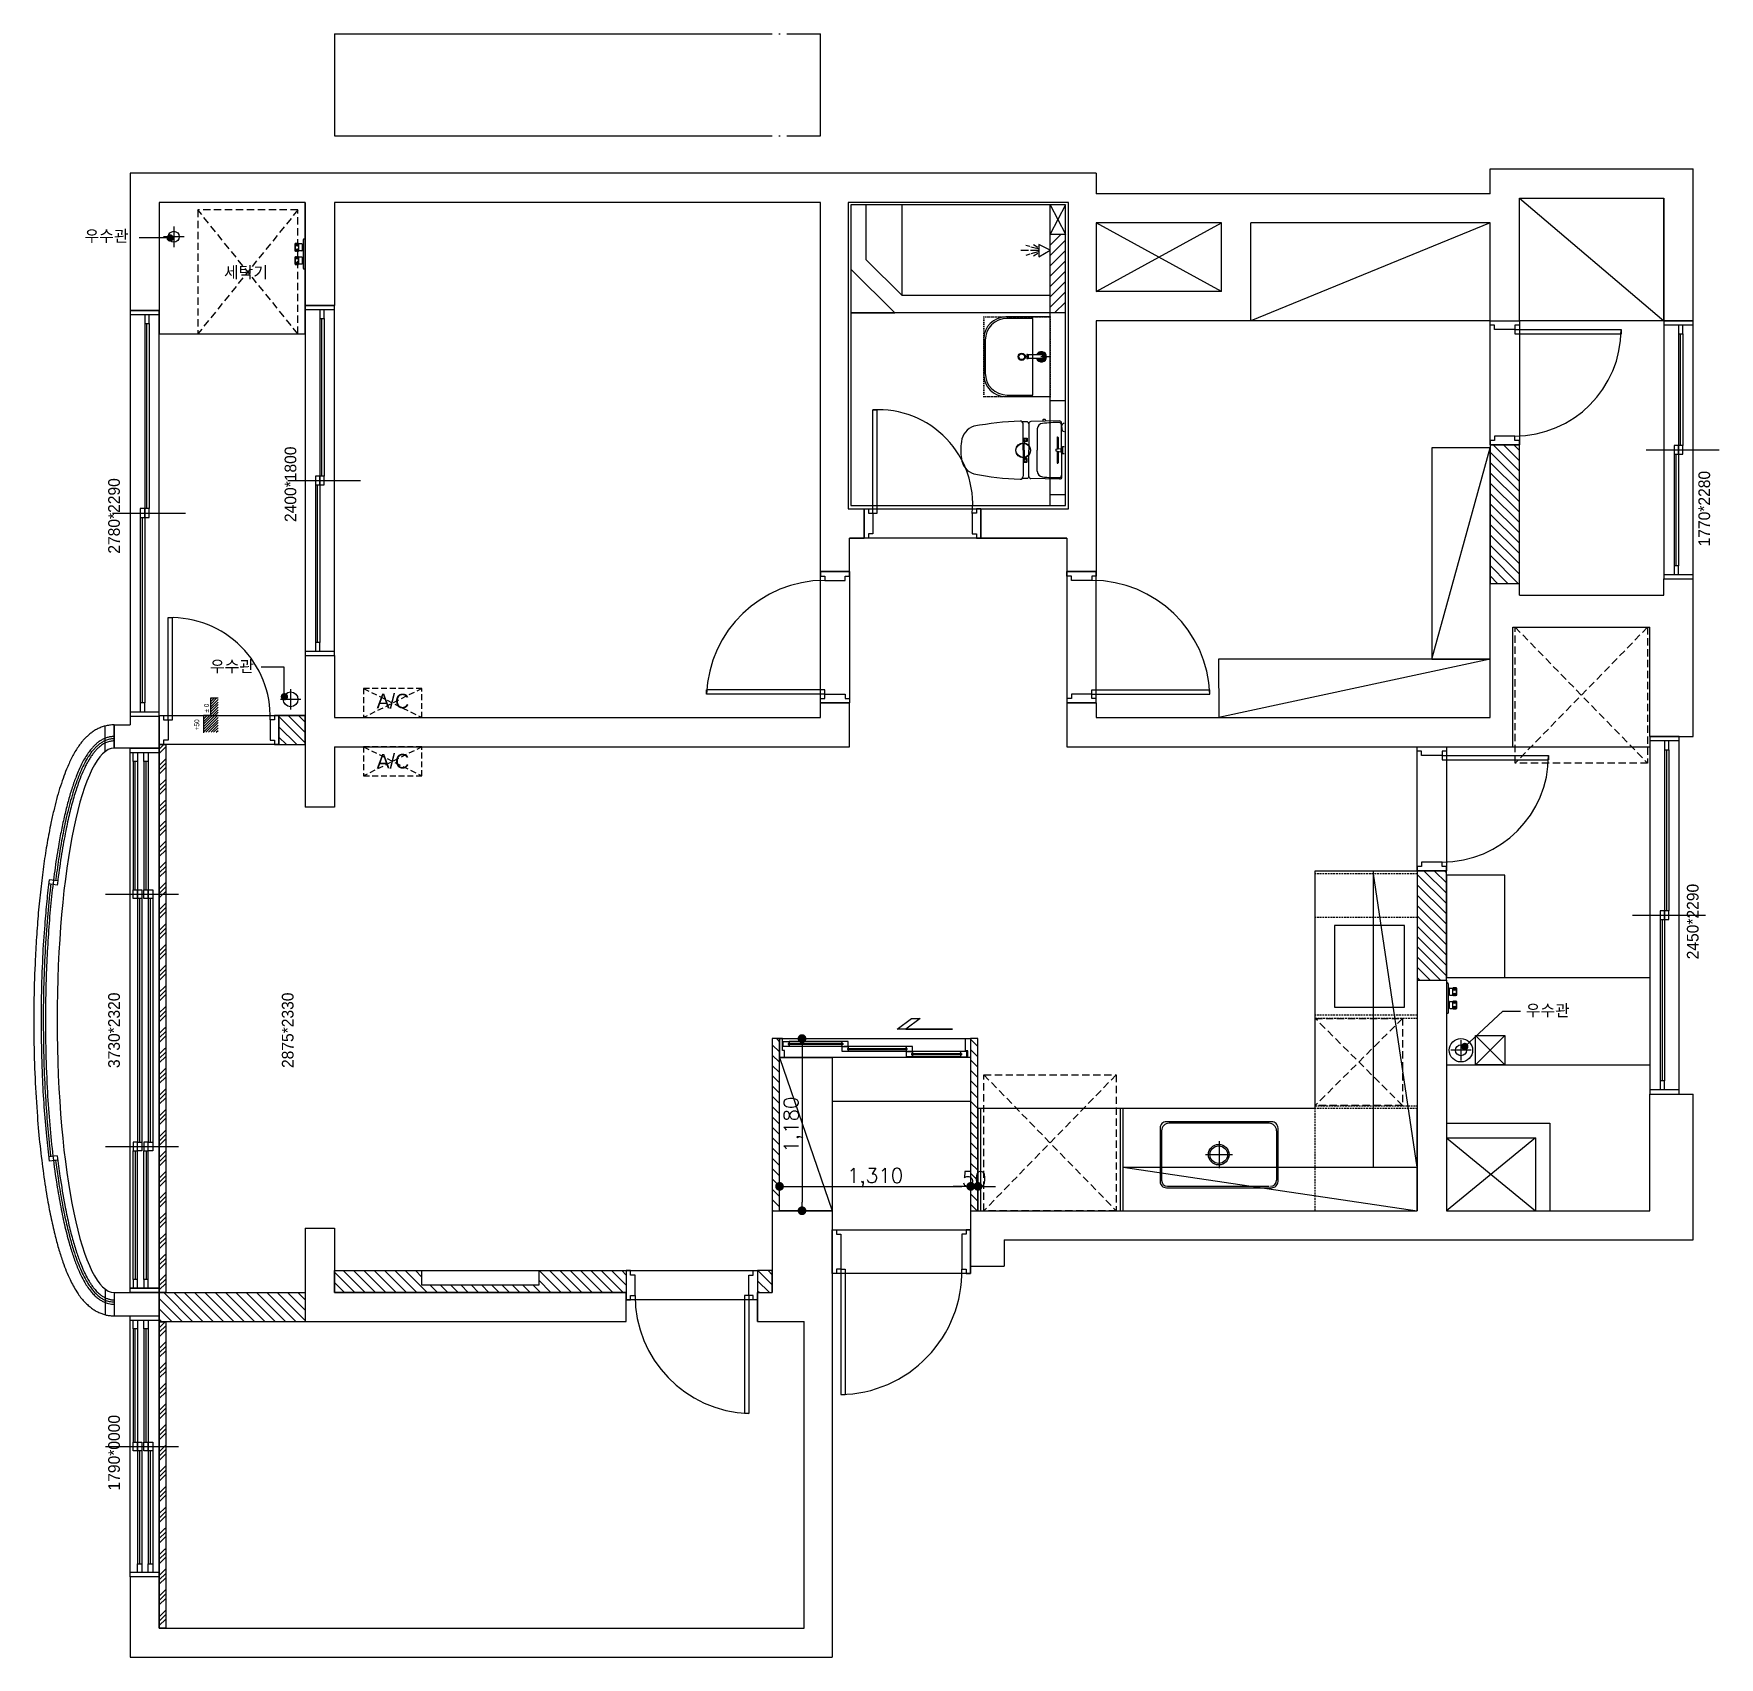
# Model space of a CAD drawing. Header units: inches. Extents: x 47110 to 276445, y 19043 to 183074.
# Drawn here: x 158451 to 170002, y 21709 to 32836 of the extents above; entities that cross this region are included whole.
import ezdxf

# ---------------------------------------------------------------- set-up
doc = ezdxf.new("R2010")
doc.units = ezdxf.units.IN
doc.header["$LTSCALE"] = 50
doc.header["$MEASUREMENT"] = 0
doc.header["$PDSIZE"] = 700.071425
for name, pattern in [('CEN', [62, 60, -1, 0, -1]), ('DASHEDX2', [1.5, 1, -0.5]), ('DH-HID2', [1.2, 0.8, -0.4]), ('DOT', [0.25, 0, -0.25]), ('HIDDEN', [0.375, 0.25, -0.125])]:
    doc.linetypes.add(name, pattern=pattern)
for name, color, linetype in [('0-ELC TEXT', 7, 'Continuous'), ('03-WAL NEW', 3, 'Continuous'), ('04_FUR', 6, 'Continuous'), ('06-FUR', 6, 'Continuous'), ('08-HAT', 8, 'Continuous'), ('3.기호.계단선', 30, 'Continuous'), ('BATH', 4, 'Continuous'), ('C-WALL1', 2, 'Continuous'), ('CEN', 1, 'CEN'), ('CO-BATH', 6, 'Continuous'), ('CO-DOOR', 8, 'Continuous'), ('CO-FURB-DN', 9, 'Continuous'), ('fin', 5, 'Continuous'), ('FU-FURM', 251, 'DH-HID2'), ('HL', 6, 'HIDDEN'), ('Layer 1', 7, 'Continuous'), ('WAL NEW', 3, 'Continuous'), ('도면층2', 2, 'Continuous'), ('도면층4', 4, 'Continuous'), ('도면층5', 5, 'Continuous'), ('도면층8', 8, 'Continuous')]:
    doc.layers.add(name, color=color, linetype=linetype)
doc.styles.add('N 맑은고딕', font='malgun.ttf')
doc.styles.get("Standard").update_dxf_attribs({"font": 'txt.shx', "bigfont": 'whgtxt.shx'})
doc.styles.add('코레일둥고', font='')
doc.styles.add('휴먼엑스포', font='Expo M.ttf')
doc.styles.get('코레일둥고').set_extended_font_data('THE정고딕110')
doc.dimstyles.get("Standard").update_dxf_attribs({"dimscale": 20, "dimtxt": 5, "dimasz": 3, "dimexe": 5, "dimexo": 5, "dimgap": 0.09, "dimtad": 1, "dimdec": 0, "dimzin": 0, "dimdsep": 46, "dimlunit": 6, "dimtxsty": 'Standard', "dimblk": 'DOT', "dimcen": 0.09, "dimadec": 0, "dimazin": 0, "dimtfac": 1, "dimtdec": 0, "dimtix": 1, "dimtofl": 0, "dimtmove": 0, "dimatfit": 3, "dimfxl": 1, "dimtolj": 1, "dimtzin": 0, "dimarcsym": 0})
pattern_1 = [(315, (106758.517, 0), (35.35534, 35.35534), [])]

msp = doc.modelspace()

# ---------------------------------------------------------------- texts
at = {"layer": '0-ELC TEXT', "color": 10, "style": '코레일둥고'}
for p in [(160801.0859511, 28212.3420351), (160801.0859511, 27800.0520355)]:
    msp.add_text('A/C', height=100, dxfattribs=at).set_placement(p)
at = {"layer": '06-FUR', "color": 8, "linetype": 'DASHEDX2', "style": '코레일둥고'}
msp.add_text('세탁기', height=80, dxfattribs=at).set_placement((159755.2050237, 31160.1015311))
at = {"layer": '도면층4', "style": '휴먼엑스포'}
for s, p in [('%%P 0', (159651.409737, 28182.3560851)), ('+50', (159585.3187718, 28060.7338111))]:
    msp.add_text(s, height=32.64508929, rotation=90, dxfattribs=at).set_placement(p)

# ---------------------------------------------------------------- blocks, each defined once
blk = doc.blocks.new('A$C004A4CAE')
at = {"layer": 'fin', "color": 6}
for p, q in [((0, 0), (0, 5)), ((200, 15), (10, 15)), ((36, 69), (36, 70)), ((84, 69), (36, 69)), ((51, 63), (36, 63)), ((51, 57), (36, 57)), ((51, 51), (36, 51)), ((36, 23), (36, 45)), ((84, 45), (36, 45)), ((82, 72), (38, 72)), ((82, 21), (38, 21)), ((43, 15), (43, 21)), ((84, 63), (69, 63)), ((84, 57), (69, 57)), ((84, 51), (69, 51)), ((77, 15), (77, 21)), ((84, 69), (84, 70)), ((84, 23), (84, 45)), ((126, 69), (126, 70)), ((174, 69), (126, 69)), ((141, 63), (126, 63)), ((141, 57), (126, 57)), ((141, 51), (126, 51)), ((174, 45), (126, 45)), ((126, 23), (126, 45)), ((172, 72), (128, 72)), ((172, 21), (128, 21)), ((133, 15), (133, 21)), ((174, 63), (159, 63)), ((174, 57), (159, 57)), ((174, 51), (159, 51)), ((167, 15), (167, 21)), ((174, 69), (174, 70)), ((174, 23), (174, 45)), ((210, 0), (210, 5))]:
    blk.add_line(p, q, dxfattribs=at)
for centre, radius, start, end in [((10, 5), 10, 90, 180), ((36, 66), 3, 90, 270), ((36, 60), 3, 90, 270), ((36, 54), 3, 90, 270), ((36, 48), 3, 90, 270), ((38, 70), 2, 90, 180), ((38, 23), 2, 180, 270), ((51, 66), 3, 90, 270), ((51, 60), 3, 90, 270), ((51, 54), 3, 90, 270), ((51, 48), 3, 90, 270), ((69, 66), 3, 270, 90), ((69, 60), 3, 270, 90), ((69, 54), 3, 270, 90), ((69, 48), 3, 270, 90), ((82, 70), 2, 0, 90), ((82, 23), 2, 270, 0), ((84, 66), 3, 270, 90), ((84, 60), 3, 270, 90), ((84, 54), 3, 270, 90), ((84, 48), 3, 270, 90), ((126, 66), 3, 90, 270), ((126, 60), 3, 90, 270), ((126, 54), 3, 90, 270), ((126, 48), 3, 90, 270), ((128, 70), 2, 90, 180), ((128, 23), 2, 180, 270), ((141, 66), 3, 90, 270), ((141, 60), 3, 90, 270), ((141, 54), 3, 90, 270), ((141, 48), 3, 90, 270), ((159, 66), 3, 270, 90), ((159, 60), 3, 270, 90), ((159, 54), 3, 270, 90), ((159, 48), 3, 270, 90), ((172, 70), 2, 0, 90), ((172, 23), 2, 270, 0), ((174, 66), 3, 270, 90), ((174, 60), 3, 270, 90), ((174, 54), 3, 270, 90), ((174, 48), 3, 270, 90), ((200, 5), 10, 0, 90)]:
    blk.add_arc(centre, radius, start, end, dxfattribs=at)
blk = doc.blocks.new('fffsere')
for p, q in [((61421, 27949), (62361, 27949)), ((60966, 25769), (62361, 25769))]:
    blk.add_line(p, q)
at = {"color": 8}
for p, q in [((61366, 25769), (61166, 25969)), ((61366, 25969), (61166, 25769))]:
    blk.add_line(p, q, dxfattribs=at)
blk.add_lwpolyline([(61366, 25769), (61166, 25769), (61166, 25969), (61366, 25969)], close=True, dxfattribs=at)
blk.add_circle((58066, 29979), 50)
blk.add_circle((61066, 25869), 80, dxfattribs=at)
at = {"layer": 'C-WALL1'}
for p, q in [((61266, 30869), (61266, 31539)), ((61266, 28149), (61266, 29069))]:
    blk.add_line(p, q, dxfattribs=at)
at = {"layer": 'Layer 1'}
for centre, radius in [((52246, 31444), 37.5), ((53046, 28274), 50.5), ((61066, 25869), 37.5)]:
    blk.add_circle(centre, radius, dxfattribs=at)
at = {"layer": '도면층2'}
for p, q in [((61266, 31909), (62656, 31909)), ((61266, 31739), (61266, 31909)), ((62656, 30869), (62656, 31909)), ((58566, 31879), (51946, 31879)), ((51946, 31879), (51946, 30939)), ((58566, 31879), (58566, 31739)), ((53146, 31679), (52146, 31679)), ((52146, 31679), (52146, 30939)), ((53146, 31679), (53146, 30974)), ((56676, 31679), (53346, 31679)), ((53346, 31679), (53346, 30974)), ((56676, 29149), (56676, 31679)), ((61266, 31739), (58566, 31739)), ((61466, 30869), (61466, 31709)), ((61466, 31709), (62456, 31709)), ((62456, 30869), (62456, 31709)), ((59426, 31539), (58566, 31539)), ((58566, 31539), (58566, 31069)), ((59426, 31069), (59426, 31539)), ((59626, 30869), (59626, 31539)), ((61266, 31539), (59626, 31539)), ((53146, 30974), (53346, 30974)), ((59426, 31069), (58566, 31069)), ((52146, 30939), (51946, 30939)), ((51946, 30939), (52146, 30939)), ((59626, 30869), (58566, 30869)), ((58566, 30869), (58566, 29149)), ((62456, 30869), (62656, 30869)), ((56976, 29579), (56976, 29379)), ((57776, 29579), (57776, 29379)), ((56876, 29149), (56876, 29379)), ((56876, 29379), (56976, 29379)), ((57776, 29379), (58366, 29379)), ((58366, 29379), (58366, 29149)), ((56676, 29149), (56876, 29149)), ((58566, 29149), (58366, 29149)), ((61466, 28989), (61466, 29069)), ((62456, 28989), (62456, 29099)), ((62456, 29099), (62656, 29099)), ((62656, 28019), (62656, 29099)), ((61466, 28989), (62456, 28989)), ((61421, 27949), (61421, 28769)), ((61421, 28769), (62361, 28769)), ((62361, 28019), (62361, 28769)), ((53146, 28574), (53146, 27534)), ((53146, 28574), (53346, 28574)), ((53346, 28574), (53346, 28149)), ((56676, 28149), (56676, 28249)), ((56676, 28249), (56876, 28249)), ((56876, 27949), (56876, 28249)), ((58366, 28249), (58366, 27949)), ((58566, 28249), (58366, 28249)), ((58566, 28249), (58566, 28149)), ((51836, 28099), (51836, 27939)), ((51836, 28099), (51946, 28099)), ((51946, 28159), (51946, 28099)), ((51946, 28159), (52146, 28159)), ((52146, 28159), (52146, 27939)), ((53346, 28149), (56676, 28149)), ((58566, 28149), (61266, 28149)), ((62361, 28019), (62656, 28019)), ((62361, 28019), (62561, 28019)), ((52146, 27939), (51836, 27939)), ((53346, 27949), (53346, 27534)), ((53346, 27949), (56876, 27949)), ((58366, 27949), (61421, 27949)), ((53346, 27534), (53146, 27534)), ((60766, 26349), (60766, 24769)), ((60766, 26349), (60966, 26349)), ((60966, 26349), (60966, 24769)), ((62361, 25569), (62656, 25569)), ((62361, 24769), (62361, 25569)), ((62361, 25569), (62561, 25569)), ((62656, 24569), (62656, 25569)), ((60966, 25369), (61676, 25369)), ((61676, 25369), (61676, 24769)), ((60966, 25269), (61576, 25269)), ((61576, 25269), (61576, 24769)), ((56346, 24769), (56346, 24209)), ((56346, 24769), (56756, 24769)), ((56756, 24769), (56756, 21709)), ((57706, 24769), (57706, 24389)), ((57706, 24769), (60766, 24769)), ((60966, 24769), (62361, 24769)), ((53146, 24649), (53146, 24009)), ((53146, 24649), (53346, 24649)), ((53146, 24649), (53346, 24649)), ((53346, 24649), (53346, 24209)), ((56756, 24589), (56756, 24389)), ((57706, 24589), (57706, 24389)), ((57936, 24569), (57936, 24389)), ((57936, 24569), (62656, 24569)), ((57706, 24389), (57936, 24389)), ((51836, 24209), (52146, 24209)), ((51836, 24209), (51836, 24049)), ((52146, 24209), (52146, 24049)), ((53346, 24209), (55346, 24209)), ((55346, 24009), (55346, 24209)), ((56246, 24209), (56346, 24209)), ((56246, 24009), (56246, 24209)), ((51836, 24049), (52146, 24049)), ((53146, 24009), (55346, 24009)), ((56246, 24009), (56566, 24009)), ((56566, 21909), (56566, 24009)), ((51946, 22259), (51946, 21709)), ((52146, 22259), (51946, 22259)), ((52146, 22259), (52146, 21909)), ((52146, 21909), (56566, 21909)), ((51946, 21709), (56756, 21709))]:
    blk.add_line(p, q, dxfattribs=at)
blk.add_lwpolyline([(56866, 29579), (58376, 29579), (58376, 31679), (56866, 31679)], close=True, dxfattribs=at)
blk.add_lwpolyline([(58366, 29379), (56876, 29379)], dxfattribs=at)
at = {"layer": '도면층4'}
for p, q in [((52221, 31436), (52008, 31436)), ((53346, 30974), (53146, 30974)), ((53146, 30974), (53146, 28574)), ((53346, 28574), (53346, 30974)), ((52146, 30939), (51946, 30939)), ((51946, 30939), (51946, 28159)), ((52146, 30909), (51946, 30909)), ((52061, 29581), (52061, 30849)), ((52146, 28159), (52146, 30939)), ((53346, 30944), (53146, 30944)), ((53261, 29804), (53261, 30884)), ((62656, 30869), (62456, 30869)), ((62456, 30869), (62456, 29099)), ((62656, 29099), (62656, 30869)), ((62656, 30839), (62456, 30839)), ((62571, 30014), (62571, 30779)), ((57036, 29549), (57036, 30259)), ((57036, 30259), (57066, 30259)), ((57066, 29549), (57066, 30258)), ((62336, 29984), (62836, 29984)), ((62541, 29189), (62541, 29954)), ((53026, 29774), (53526, 29774)), ((53231, 28664), (53231, 29744)), ((56976, 29379), (56976, 29579)), ((56976, 29579), (56976, 29379)), ((57776, 29579), (57776, 29379)), ((51826, 29551), (52326, 29551)), ((52031, 28249), (52031, 29521)), ((57036, 29549), (57066, 29549)), ((57776, 29379), (56976, 29379)), ((56676, 28249), (56676, 29149)), ((56676, 29149), (56876, 29149)), ((56876, 29149), (56876, 28249)), ((58366, 29149), (58366, 28249)), ((58566, 29149), (58366, 29149)), ((58566, 28249), (58566, 29149)), ((62456, 29129), (62656, 29129)), ((62456, 29099), (62656, 29099)), ((53146, 28604), (53346, 28604)), ((53146, 28574), (53346, 28574)), ((55896, 28309), (55896, 28339)), ((56706, 28309), (55896, 28309)), ((56706, 28339), (55897, 28339)), ((56706, 28309), (56706, 28339)), ((58536, 28339), (59346, 28339)), ((58536, 28309), (58536, 28339)), ((58536, 28309), (59346, 28309)), ((59346, 28309), (59346, 28339)), ((51946, 28189), (52146, 28189)), ((56876, 28249), (56676, 28249)), ((56676, 28249), (56876, 28249)), ((58366, 28249), (58566, 28249)), ((58566, 28249), (58366, 28249)), ((51776, 27916), (51776, 28091)), ((51836, 27939), (51836, 28099)), ((51946, 28159), (52146, 28159)), ((62561, 28019), (62361, 28019)), ((62361, 28019), (62361, 25569)), ((62561, 27989), (62361, 27989)), ((62561, 25569), (62561, 28019)), ((51946, 24209), (51946, 27939)), ((51946, 27939), (52146, 27939)), ((51946, 27909), (52146, 27909)), ((51982, 26969), (51982, 27849)), ((52056, 26969), (52056, 27849)), ((52146, 27939), (52146, 24209)), ((62476, 26824), (62476, 27929)), ((51451, 27031), (51391, 27038)), ((51447, 27001), (51388, 27009)), ((51777, 26939), (52277, 26939)), ((52012, 25239), (52012, 26909)), ((52086, 25239), (52086, 26909)), ((62241, 26794), (62741, 26794)), ((62446, 25659), (62446, 26764)), ((62361, 25599), (62561, 25599)), ((62361, 25569), (62561, 25569)), ((51777, 25209), (52277, 25209)), ((51447, 25146), (51388, 25139)), ((51451, 25116), (51391, 25109)), ((51982, 25179), (51982, 24299)), ((52056, 25179), (52056, 24299)), ((56756, 24339), (56756, 24639)), ((56756, 24639), (57706, 24639)), ((56756, 24639), (56756, 24339)), ((57706, 24639), (57706, 24339)), ((57706, 24339), (56756, 24339)), ((56816, 24369), (56816, 23509)), ((56816, 24369), (56846, 24369)), ((56846, 24369), (56846, 23509)), ((51776, 24231), (51776, 24056)), ((51836, 24209), (51836, 24049)), ((52146, 24239), (51946, 24239)), ((51946, 24239), (52146, 24239)), ((52146, 24209), (51946, 24209)), ((51946, 24209), (52146, 24209)), ((55346, 24009), (55346, 24209)), ((56246, 24209), (56246, 24009)), ((56246, 24009), (56246, 24209)), ((51946, 22259), (51946, 24049)), ((51946, 24049), (52146, 24049)), ((52146, 24049), (52146, 22259)), ((51946, 24019), (52146, 24019)), ((51982, 23184), (51982, 23959)), ((52056, 23184), (52056, 23959)), ((56816, 23509), (56846, 23509)), ((51777, 23154), (52277, 23154)), ((52012, 22349), (52012, 23124)), ((52086, 22349), (52086, 23124)), ((52146, 22289), (51946, 22289)), ((52146, 22259), (51946, 22259))]:
    blk.add_line(p, q, dxfattribs=at)
at = {"layer": '도면층4', "color": 0}
for p, q in [((53003, 28494), (52844, 28494)), ((53003, 28292), (53003, 28494))]:
    blk.add_line(p, q, dxfattribs=at)
at = {"layer": '도면층4', "const_width": 25}
for points in [[(52233, 31436, -1), (52208, 31436, -1)], [(53016, 28292, -1), (52991, 28292, -1)], [(61105, 25895, -1), (61080, 25895, -1)]]:
    blk.add_lwpolyline(points, format="xyb", close=True, dxfattribs=at)
at = {"layer": '도면층4'}
for points in [[(52046, 30849), (52076, 30849), (52076, 30909), (52046, 30909)], [(53246, 30884), (53276, 30884), (53276, 30944), (53246, 30944)], [(62556, 30779), (62586, 30779), (62586, 30839), (62556, 30839)], [(62526, 29954), (62556, 29954), (62556, 30014), (62526, 30014)], [(62556, 29954), (62586, 29954), (62586, 30014), (62556, 30014)], [(53216, 29744), (53246, 29744), (53246, 29804), (53216, 29804)], [(53246, 29744), (53276, 29744), (53276, 29804), (53246, 29804)], [(52016, 29521), (52046, 29521), (52046, 29581), (52016, 29581)], [(52046, 29521), (52076, 29521), (52076, 29581), (52046, 29581)], [(62526, 29129), (62556, 29129), (62556, 29189), (62526, 29189)], [(53216, 28604), (53246, 28604), (53246, 28664), (53216, 28664)], [(52016, 28189), (52046, 28189), (52046, 28249), (52016, 28249)], [(62461, 27929), (62491, 27929), (62491, 27989), (62461, 27989)], [(51997, 27849), (51967, 27849), (51967, 27909), (51997, 27909)], [(52071, 27849), (52041, 27849), (52041, 27909), (52071, 27909)], [(51997, 26909), (51967, 26909), (51967, 26969), (51997, 26969)], [(52027, 26909), (51997, 26909), (51997, 26969), (52027, 26969)], [(52071, 26909), (52041, 26909), (52041, 26969), (52071, 26969)], [(52101, 26909), (52071, 26909), (52071, 26969), (52101, 26969)], [(62431, 26764), (62461, 26764), (62461, 26824), (62431, 26824)], [(62461, 26764), (62491, 26764), (62491, 26824), (62461, 26824)], [(62431, 25599), (62461, 25599), (62461, 25659), (62431, 25659)], [(51997, 25239), (51967, 25239), (51967, 25179), (51997, 25179)], [(52027, 25179), (51997, 25179), (51997, 25239), (52027, 25239)], [(52071, 25239), (52041, 25239), (52041, 25179), (52071, 25179)], [(52101, 25179), (52071, 25179), (52071, 25239), (52101, 25239)], [(51997, 24299), (51967, 24299), (51967, 24239), (51997, 24239)], [(52071, 24299), (52041, 24299), (52041, 24239), (52071, 24239)], [(51997, 23959), (51967, 23959), (51967, 24019), (51997, 24019)], [(52071, 23959), (52041, 23959), (52041, 24019), (52071, 24019)], [(51997, 23124), (51967, 23124), (51967, 23184), (51997, 23184)], [(52027, 23124), (51997, 23124), (51997, 23184), (52027, 23184)], [(52071, 23124), (52041, 23124), (52041, 23184), (52071, 23184)], [(52101, 23124), (52071, 23124), (52071, 23184), (52101, 23184)], [(52027, 22289), (51997, 22289), (51997, 22349), (52027, 22349)], [(52101, 22289), (52071, 22289), (52071, 22349), (52101, 22349)]]:
    blk.add_lwpolyline(points, close=True, dxfattribs=at)
for points in [[(56976, 29579), (57006, 29579), (57006, 29549), (57036, 29549), (57036, 29409), (57006, 29409), (57006, 29379), (56976, 29379), (56976, 29579)], [(57776, 29579), (57746, 29579), (57746, 29549), (57716, 29549), (57716, 29409), (57746, 29409), (57746, 29379), (57776, 29379), (57776, 29579)], [(56676, 29149), (56676, 29119), (56706, 29119), (56706, 29089), (56846, 29089), (56846, 29119), (56876, 29119), (56876, 29149), (56676, 29149)], [(58566, 29149), (58566, 29119), (58536, 29119), (58536, 29089), (58396, 29089), (58396, 29119), (58366, 29119), (58366, 29149), (58566, 29149)], [(56676, 28249), (56676, 28279), (56706, 28279), (56706, 28309), (56846, 28309), (56846, 28279), (56876, 28279), (56876, 28249), (56676, 28249)], [(58566, 28249), (58566, 28279), (58536, 28279), (58536, 28309), (58396, 28309), (58396, 28279), (58366, 28279), (58366, 28249), (58566, 28249)], [(61093, 25895), (61352, 26137), (61475, 26137)], [(56756, 24639), (56786, 24639), (56786, 24609), (56816, 24609), (56816, 24369), (56786, 24369), (56786, 24339), (56756, 24339), (56756, 24639)], [(57706, 24639), (57676, 24639), (57676, 24609), (57646, 24609), (57646, 24369), (57676, 24369), (57676, 24339), (57706, 24339), (57706, 24639)]]:
    blk.add_lwpolyline(points, dxfattribs=at)
blk.add_ellipse((51836, 26074), major_axis=(0, -1865), ratio=0.209115, start_param=3.141593, end_param=6.283185, dxfattribs=at)
for points, knots in [([(51836, 28099), (51826, 28099), (51815, 28098), (51795, 28095), (51785, 28093), (51766, 28089), (51756, 28086), (51738, 28079), (51730, 28075), (51713, 28066), (51705, 28062), (51690, 28052), (51683, 28047), (51669, 28036), (51662, 28030), (51650, 28019), (51644, 28013), (51632, 28001), (51627, 27995), (51616, 27983), (51611, 27976), (51598, 27960), (51591, 27949), (51577, 27928), (51570, 27917), (51557, 27894), (51551, 27883), (51539, 27859), (51533, 27847), (51522, 27821), (51516, 27808), (51502, 27775), (51494, 27753), (51479, 27709), (51471, 27686), (51456, 27639), (51449, 27614), (51436, 27563), (51429, 27537), (51416, 27482), (51410, 27454), (51395, 27382), (51386, 27337), (51370, 27244), (51362, 27196), (51348, 27096), (51342, 27045), (51330, 26940), (51324, 26886), (51314, 26777), (51310, 26721), (51302, 26608), (51299, 26550), (51292, 26403), (51289, 26313), (51286, 26131), (51286, 26040), (51288, 25858), (51291, 25767), (51299, 25589), (51304, 25501), (51316, 25346), (51322, 25279), (51336, 25148), (51344, 25084), (51361, 24961), (51370, 24902), (51388, 24800), (51397, 24756), (51414, 24672), (51424, 24632), (51441, 24562), (51450, 24531), (51467, 24472), (51476, 24444), (51493, 24396), (51501, 24375), (51517, 24335), (51526, 24316), (51542, 24283), (51549, 24268), (51564, 24241), (51572, 24227), (51587, 24204), (51594, 24193), (51609, 24173), (51617, 24163), (51632, 24146), (51640, 24138), (51655, 24124), (51663, 24116), (51679, 24104), (51686, 24098), (51702, 24088), (51710, 24083), (51727, 24074), (51737, 24070), (51754, 24063), (51762, 24060), (51779, 24055), (51787, 24053), (51805, 24051), (51814, 24050), (51827, 24049), (51832, 24049), (51836, 24049)], [3.141593, 3.141593, 3.141593, 3.141593, 3.168318, 3.168318, 3.195044, 3.195044, 3.221769, 3.221769, 3.248494, 3.248494, 3.27522, 3.27522, 3.301945, 3.301945, 3.328671, 3.328671, 3.355396, 3.355396, 3.382122, 3.382122, 3.408847, 3.408847, 3.449894, 3.449894, 3.49094, 3.49094, 3.531987, 3.531987, 3.573034, 3.573034, 3.61408, 3.61408, 3.676622, 3.676622, 3.739165, 3.739165, 3.801707, 3.801707, 3.864249, 3.864249, 3.926792, 3.926792, 4.020706, 4.020706, 4.114621, 4.114621, 4.208536, 4.208536, 4.30245, 4.30245, 4.396365, 4.396365, 4.49028, 4.49028, 4.634291, 4.634291, 4.778302, 4.778302, 4.922313, 4.922313, 5.066325, 5.066325, 5.181637, 5.181637, 5.296949, 5.296949, 5.41226, 5.41226, 5.503569, 5.503569, 5.594878, 5.594878, 5.670836, 5.670836, 5.746794, 5.746794, 5.807886, 5.807886, 5.868978, 5.868978, 5.918382, 5.918382, 5.967786, 5.967786, 6.008559, 6.008559, 6.049333, 6.049333, 6.083253, 6.083253, 6.117174, 6.117174, 6.145316, 6.145316, 6.173458, 6.173458, 6.2016, 6.2016, 6.224938, 6.224938, 6.248275, 6.248275, 6.271612, 6.271612, 6.283185, 6.283185, 6.283185, 6.283185]), ([(51836, 28004), (51830, 28004), (51825, 28003), (51814, 28002), (51809, 28001), (51800, 27999), (51795, 27998), (51786, 27995), (51781, 27993), (51770, 27989), (51763, 27985), (51750, 27978), (51744, 27973), (51731, 27964), (51726, 27959), (51714, 27949), (51709, 27944), (51698, 27932), (51693, 27926), (51681, 27911), (51674, 27902), (51661, 27882), (51654, 27872), (51639, 27846), (51631, 27830), (51614, 27796), (51606, 27778), (51591, 27740), (51583, 27720), (51568, 27678), (51561, 27656), (51547, 27610), (51540, 27586), (51527, 27536), (51520, 27510), (51504, 27443), (51495, 27400), (51478, 27310), (51470, 27264), (51454, 27167), (51447, 27116), (51439, 27054), (51437, 27044), (51436, 27033)], [3.141593, 3.141593, 3.141593, 3.141593, 3.166318, 3.166318, 3.187264, 3.187264, 3.20821, 3.20821, 3.229156, 3.229156, 3.262365, 3.262365, 3.295574, 3.295574, 3.328782, 3.328782, 3.361991, 3.361991, 3.3952, 3.3952, 3.440977, 3.440977, 3.486755, 3.486755, 3.550178, 3.550178, 3.613602, 3.613602, 3.677025, 3.677025, 3.740448, 3.740448, 3.803872, 3.803872, 3.867295, 3.867295, 3.964001, 3.964001, 4.060707, 4.060707, 4.157413, 4.157413, 4.177157, 4.177157, 4.177157, 4.177157]), ([(51403, 27007), (51401, 26992), (51399, 26977), (51390, 26893), (51383, 26823), (51371, 26673), (51366, 26593), (51358, 26430), (51355, 26348), (51351, 26182), (51351, 26098), (51352, 25932), (51353, 25848), (51359, 25684), (51363, 25602), (51372, 25457), (51377, 25393), (51389, 25268), (51395, 25207), (51402, 25145), (51402, 25143), (51403, 25141)], [4.195377, 4.195377, 4.195377, 4.195377, 4.222598, 4.222598, 4.345169, 4.345169, 4.477941, 4.477941, 4.610712, 4.610712, 4.743484, 4.743484, 4.876255, 4.876255, 5.009026, 5.009026, 5.117207, 5.117207, 5.225387, 5.225387, 5.229401, 5.229401, 5.229401, 5.229401]), ([(51436, 25114), (51441, 25073), (51447, 25032), (51460, 24941), (51468, 24891), (51485, 24797), (51494, 24752), (51513, 24667), (51523, 24627), (51541, 24557), (51550, 24526), (51567, 24474), (51574, 24452), (51590, 24409), (51598, 24389), (51614, 24351), (51623, 24333), (51639, 24302), (51646, 24289), (51659, 24267), (51665, 24258), (51678, 24240), (51684, 24232), (51697, 24216), (51704, 24209), (51717, 24195), (51724, 24189), (51739, 24177), (51747, 24172), (51761, 24163), (51768, 24160), (51781, 24154), (51788, 24151), (51800, 24148), (51806, 24147), (51817, 24145), (51823, 24144), (51832, 24144), (51834, 24144), (51836, 24144)], [5.247621, 5.247621, 5.247621, 5.247621, 5.324675, 5.324675, 5.424788, 5.424788, 5.521763, 5.521763, 5.618738, 5.618738, 5.699752, 5.699752, 5.76575, 5.76575, 5.831749, 5.831749, 5.897747, 5.897747, 5.951128, 5.951128, 5.993839, 5.993839, 6.036549, 6.036549, 6.077683, 6.077683, 6.118817, 6.118817, 6.15995, 6.15995, 6.191936, 6.191936, 6.223923, 6.223923, 6.247082, 6.247082, 6.273818, 6.273818, 6.283185, 6.283185, 6.283185, 6.283185]), ([(51447, 25146), (51453, 25098), (51459, 25052), (51476, 24937), (51487, 24870), (51507, 24765), (51515, 24724), (51533, 24647), (51542, 24610), (51561, 24543), (51570, 24512), (51588, 24457), (51597, 24432), (51614, 24390), (51621, 24373), (51636, 24339), (51644, 24324), (51658, 24298), (51664, 24288), (51675, 24270), (51680, 24263), (51690, 24249), (51695, 24242), (51704, 24231), (51708, 24227), (51715, 24218), (51719, 24214), (51727, 24206), (51732, 24203), (51742, 24194), (51749, 24189), (51762, 24180), (51769, 24176), (51782, 24170), (51789, 24167), (51798, 24164), (51801, 24163), (51808, 24162), (51811, 24161), (51818, 24160), (51821, 24159), (51828, 24159), (51831, 24159), (51835, 24159), (51835, 24159), (51836, 24159)], [5.229334, 5.229334, 5.229334, 5.229334, 5.316844, 5.316844, 5.451769, 5.451769, 5.542972, 5.542972, 5.633865, 5.633865, 5.717545, 5.717545, 5.794034, 5.794034, 5.8552, 5.8552, 5.916366, 5.916366, 5.961428, 5.961428, 5.996458, 5.996458, 6.031489, 6.031489, 6.056961, 6.056961, 6.082434, 6.082434, 6.107906, 6.107906, 6.146411, 6.146411, 6.184916, 6.184916, 6.216404, 6.216404, 6.232502, 6.232502, 6.248601, 6.248601, 6.2647, 6.2647, 6.279716, 6.279716, 6.283185, 6.283185, 6.283185, 6.283185])]:
    blk.add_open_spline(points, degree=3, knots=knots, dxfattribs=at)
at = {"layer": '도면층5'}
for p, q in [((52316, 31444), (52176, 31444)), ((52246, 31514), (52246, 31374)), ((52046, 30849), (52046, 29581)), ((52076, 30849), (52076, 29581)), ((53246, 30884), (53246, 29804)), ((53276, 30884), (53276, 29804)), ((62556, 30779), (62556, 30014)), ((62586, 30779), (62586, 30014)), ((62526, 29954), (62526, 29189)), ((62556, 29954), (62556, 29189)), ((53216, 29744), (53216, 28664)), ((53246, 29744), (53246, 28664)), ((52016, 29521), (52016, 28249)), ((52046, 29521), (52046, 28249)), ((53046, 28344), (53046, 28204)), ((53116, 28274), (52976, 28274)), ((51967, 27849), (51967, 26969)), ((51997, 27849), (51997, 26969)), ((52041, 27849), (52041, 26969)), ((52071, 27849), (52071, 26969)), ((62461, 27929), (62461, 26824)), ((62491, 27929), (62491, 26824)), ((51997, 26909), (51997, 25239)), ((52027, 26909), (52027, 25239)), ((52071, 26909), (52071, 25239)), ((52101, 26909), (52101, 25239)), ((62431, 26764), (62431, 25659)), ((62461, 26764), (62461, 25659)), ((61066, 25939), (61066, 25799)), ((61136, 25869), (60996, 25869)), ((51967, 24299), (51967, 25179)), ((51997, 24299), (51997, 25179)), ((52041, 24299), (52041, 25179)), ((52071, 24299), (52071, 25179)), ((51967, 23959), (51967, 23184)), ((51997, 23959), (51997, 23184)), ((52041, 23959), (52041, 23184)), ((52071, 23959), (52071, 23184)), ((51997, 23124), (51997, 22349)), ((52027, 23124), (52027, 22349)), ((52071, 23124), (52071, 22349)), ((52101, 23124), (52101, 22349))]:
    blk.add_line(p, q, dxfattribs=at)
for centre, radius, start, end in [((57074, 29613), 646, 354.2444, 93.3276), ((56706, 28279), 810, 90, 177.8774), ((58536, 28279), 810, 2.1226, 90), ((56801, 24354), 845, 270.9961, 1.0008)]:
    blk.add_arc(centre, radius, start, end, dxfattribs=at)
for points, knots in [([(51836, 28019), (51828, 28019), (51820, 28018), (51804, 28016), (51796, 28014), (51780, 28009), (51773, 28006), (51759, 28000), (51752, 27996), (51738, 27988), (51732, 27984), (51720, 27974), (51714, 27969), (51702, 27959), (51697, 27953), (51686, 27941), (51681, 27935), (51668, 27920), (51661, 27910), (51647, 27888), (51640, 27877), (51626, 27854), (51620, 27842), (51607, 27816), (51601, 27803), (51589, 27775), (51583, 27760), (51567, 27721), (51558, 27696), (51541, 27642), (51532, 27614), (51516, 27554), (51508, 27523), (51493, 27459), (51485, 27425), (51471, 27356), (51464, 27320), (51449, 27231), (51440, 27176), (51425, 27064), (51417, 27006), (51404, 26886), (51398, 26825), (51388, 26699), (51384, 26635), (51376, 26505), (51373, 26440), (51369, 26307), (51367, 26240), (51366, 26079), (51366, 25984), (51370, 25797), (51373, 25703), (51382, 25535), (51387, 25459), (51399, 25312), (51406, 25240), (51422, 25100), (51431, 25033), (51449, 24915), (51458, 24864), (51476, 24766), (51486, 24719), (51506, 24631), (51517, 24589), (51537, 24518), (51546, 24489), (51565, 24434), (51574, 24408), (51592, 24364), (51601, 24345), (51617, 24310), (51626, 24293), (51642, 24266), (51650, 24254), (51665, 24232), (51673, 24222), (51688, 24204), (51695, 24196), (51709, 24182), (51717, 24176), (51731, 24165), (51737, 24160), (51751, 24152), (51758, 24148), (51773, 24141), (51781, 24138), (51795, 24134), (51802, 24132), (51816, 24130), (51823, 24129), (51832, 24129), (51834, 24129), (51836, 24129)], [3.141593, 3.141593, 3.141593, 3.141593, 3.173311, 3.173311, 3.20503, 3.20503, 3.236748, 3.236748, 3.268467, 3.268467, 3.300186, 3.300186, 3.331904, 3.331904, 3.363623, 3.363623, 3.395341, 3.395341, 3.443287, 3.443287, 3.491233, 3.491233, 3.539178, 3.539178, 3.587124, 3.587124, 3.63507, 3.63507, 3.711402, 3.711402, 3.787733, 3.787733, 3.864065, 3.864065, 3.940397, 3.940397, 4.016729, 4.016729, 4.123898, 4.123898, 4.231068, 4.231068, 4.338237, 4.338237, 4.445407, 4.445407, 4.552576, 4.552576, 4.659745, 4.659745, 4.809975, 4.809975, 4.960205, 4.960205, 5.086499, 5.086499, 5.212792, 5.212792, 5.339086, 5.339086, 5.44248, 5.44248, 5.545875, 5.545875, 5.649269, 5.649269, 5.72978, 5.72978, 5.810291, 5.810291, 5.874476, 5.874476, 5.93866, 5.93866, 5.989571, 5.989571, 6.040481, 6.040481, 6.081352, 6.081352, 6.122223, 6.122223, 6.154904, 6.154904, 6.187585, 6.187585, 6.220266, 6.220266, 6.247514, 6.247514, 6.274762, 6.274762, 6.283185, 6.283185, 6.283185, 6.283185]), ([(51836, 27989), (51832, 27989), (51828, 27988), (51819, 27988), (51815, 27987), (51806, 27985), (51802, 27984), (51793, 27982), (51789, 27980), (51780, 27977), (51776, 27975), (51767, 27970), (51762, 27967), (51752, 27961), (51747, 27958), (51738, 27950), (51734, 27946), (51724, 27938), (51719, 27933), (51709, 27922), (51704, 27916), (51694, 27904), (51689, 27897), (51679, 27883), (51674, 27876), (51665, 27861), (51660, 27853), (51651, 27836), (51646, 27828), (51633, 27801), (51624, 27782), (51607, 27742), (51599, 27721), (51581, 27668), (51570, 27636), (51550, 27567), (51541, 27531), (51522, 27455), (51514, 27415), (51495, 27323), (51486, 27270), (51468, 27158), (51459, 27099), (51450, 27026), (51449, 27013), (51447, 27001)], [3.141593, 3.141593, 3.141593, 3.141593, 3.160837, 3.160837, 3.182628, 3.182628, 3.204419, 3.204419, 3.22621, 3.22621, 3.248001, 3.248001, 3.275456, 3.275456, 3.302912, 3.302912, 3.330368, 3.330368, 3.360918, 3.360918, 3.395873, 3.395873, 3.430828, 3.430828, 3.465472, 3.465472, 3.500117, 3.500117, 3.534761, 3.534761, 3.60405, 3.60405, 3.673339, 3.673339, 3.765181, 3.765181, 3.857022, 3.857022, 3.948863, 3.948863, 4.059057, 4.059057, 4.173155, 4.173155, 4.195444, 4.195444, 4.195444, 4.195444]), ([(51391, 27038), (51385, 26990), (51380, 26941), (51370, 26838), (51365, 26784), (51355, 26656), (51350, 26581), (51342, 26416), (51339, 26326), (51336, 26144), (51336, 26053), (51338, 25871), (51340, 25780), (51347, 25620), (51351, 25550), (51361, 25413), (51366, 25346), (51378, 25222), (51385, 25165), (51391, 25109)], [4.177227, 4.177227, 4.177227, 4.177227, 4.265627, 4.265627, 4.357633, 4.357633, 4.482099, 4.482099, 4.626907, 4.626907, 4.771716, 4.771716, 4.916524, 4.916524, 5.031032, 5.031032, 5.14554, 5.14554, 5.247551, 5.247551, 5.247551, 5.247551])]:
    blk.add_open_spline(points, degree=3, knots=knots, dxfattribs=at)
at = {"layer": '도면층8'}
for p, q in [((58566, 31069), (59426, 31539)), ((59426, 31069), (58566, 31539)), ((60966, 25269), (61576, 24769)), ((61576, 25269), (60966, 24769))]:
    blk.add_line(p, q, dxfattribs=at)
for p, rotation in [((53146, 31221), 90), ((60966, 26330), 270)]:
    blk.add_blockref('A$C004A4CAE', p, dxfattribs=dict(rotation=rotation))
at = {"layer": '06-FUR', "color": 7, "linetype": 'DASHEDX2', "style": 'N 맑은고딕'}
for p in [(51634, 31409), (52494, 28460), (61510, 26102)]:
    blk.add_text('우수관', height=80, dxfattribs=at).set_placement(p)
at = {"layer": '도면층4', "style": '코레일둥고'}
for s, p in [('2400*1800', (53085, 29489)), ('1770*2280', (62773, 29322)), ('2780*2290', (51876, 29272)), ('2450*2290', (62694, 26492)), ('3730*2320', (51876, 25747)), ('2875*2330', (53066, 25747)), ('1790*0000', (51876, 22852))]:
    blk.add_text(s, height=80, rotation=90, dxfattribs=at).set_placement(p)
blk = doc.blocks.new('_Dot')
at = {"color": 0, "linetype": 'ByBlock', "lineweight": -2}
blk.add_line((-0.5, 0), (-1, 0), dxfattribs=at)
at = {"color": 0, "linetype": 'ByBlock', "const_width": 0.5}
blk.add_lwpolyline([(-0.25, 0, 1), (0.25, 0, 1)], format="xyb", close=True, dxfattribs=at)
blk = doc.blocks.new('*D342')
at = {"layer": 'CEN', "color": 0, "lineweight": -2, "transparency": 16777216}
for p, q in [((163662, 25949), (163816, 25949)), ((163716, 25889), (163716, 24829)), ((163662, 24769), (163816, 24769))]:
    blk.add_line(p, q, dxfattribs=at)
at = {"layer": 'Defpoints', "color": 0, "transparency": 16777216}
for p in [(163562, 25949), (163562, 24769), (163716, 24769)]:
    blk.add_point(p, dxfattribs=at)
at = {"layer": 'CEN', "color": 0, "lineweight": -2, "transparency": 16777216, "xscale": 60, "yscale": 60, "zscale": 60}
for p, rotation in [((163716, 25949), 90), ((163716, 24769), 270)]:
    blk.add_blockref('_Dot', p, dxfattribs=dict(at, rotation=rotation))
at = {"layer": 'CEN', "color": 0, "transparency": 16777216, "insert": (163656, 25359), "char_height": 100, "attachment_point": 5, "rotation": 90}
blk.add_mtext('\\A1;1,180', dxfattribs=at)
blk = doc.blocks.new('*D343')
at = {"layer": 'CEN', "color": 0, "lineweight": -2, "transparency": 16777216}
for p, q in [((163562, 24869), (163562, 25036)), ((164872, 24869), (164872, 25036)), ((163622, 24936), (164812, 24936))]:
    blk.add_line(p, q, dxfattribs=at)
at = {"layer": 'Defpoints', "color": 0, "transparency": 16777216}
for p in [(164872, 24936), (163562, 24769), (164872, 24769)]:
    blk.add_point(p, dxfattribs=at)
at = {"layer": 'CEN', "color": 0, "lineweight": -2, "transparency": 16777216, "xscale": 60, "yscale": 60, "zscale": 60, "rotation": 180}
blk.add_blockref('_Dot', (163562, 24936), dxfattribs=at)
at = {"layer": 'CEN', "color": 0, "lineweight": -2, "transparency": 16777216, "xscale": 60, "yscale": 60, "zscale": 60}
blk.add_blockref('_Dot', (164872, 24936), dxfattribs=at)
at = {"layer": 'CEN', "color": 0, "transparency": 16777216, "insert": (164217, 24996), "char_height": 100, "attachment_point": 5}
blk.add_mtext('\\A1;1,310', dxfattribs=at)
blk = doc.blocks.new('*D344')
at = {"layer": 'CEN', "color": 0, "lineweight": -2, "transparency": 16777216}
for p, q in [((164872, 24869), (164872, 25036)), ((164922, 24869), (164922, 25036)), ((164812, 24936), (164752, 24936)), ((164982, 24936), (165042, 24936))]:
    blk.add_line(p, q, dxfattribs=at)
at = {"layer": 'Defpoints', "color": 0, "transparency": 16777216}
for p in [(164922, 24936), (164872, 24769), (164922, 24769)]:
    blk.add_point(p, dxfattribs=at)
at = {"layer": 'CEN', "color": 0, "lineweight": -2, "transparency": 16777216, "xscale": 60, "yscale": 60, "zscale": 60}
blk.add_blockref('_Dot', (164872, 24936), dxfattribs=at)
at = {"layer": 'CEN', "color": 0, "lineweight": -2, "transparency": 16777216, "xscale": 60, "yscale": 60, "zscale": 60, "rotation": 180}
blk.add_blockref('_Dot', (164922, 24936), dxfattribs=at)
at = {"layer": 'CEN', "color": 0, "transparency": 16777216, "insert": (164897, 24988), "char_height": 100, "attachment_point": 5}
blk.add_mtext('\\A1;50', dxfattribs=at)

# ---------------------------------------------------------------- dimensions: what is measured, and where the dimension line sits
at = {"layer": 'CEN'}
dim = msp.add_linear_dim(base=(163716.2970627, 24768.6753044), p1=(163561.5762581, 25948.6753251), p2=(163561.5762581, 24768.6753044), angle=90, dimstyle='Standard', dxfattribs=at)
dim.commit()
dim.dimension.update_dxf_attribs({"geometry": '*D342', "text_midpoint": (163656.1637293, 25358.6753148)})
for base, p1, p2, picture, middle in [((164871.5762581, 24936.1895605), (163561.5762581, 24768.6753044), (164871.5762581, 24768.6753044), '*D343', (164216.5762581, 24996.3228938)), ((164921.5762581, 24936.1895605), (164871.5762581, 24768.6753044), (164921.5762581, 24768.6753044), '*D344', (164896.5762581, 24987.9895605))]:
    dim = msp.add_linear_dim(base=base, p1=p1, p2=p2, dimstyle='Standard', dxfattribs=at)
    dim.commit()
    dim.dimension.update_dxf_attribs({"geometry": picture, "text_midpoint": middle})

# ---------------------------------------------------------------- hatches: boundary and pattern name
at = {"layer": '3.기호.계단선'}
h = msp.add_hatch(dxfattribs=at)
h.set_pattern_fill('GOST_GROUND', color=256, scale=10)
h.set_pattern_definition([(45, (107165.52, 0), (141.42136, 0), [200]), (45, (107195.52, 0), (141.42136, 0), [200]), (45, (107225.52, 0), (141.42136, 0), [200])])
h.paths.add_polyline_path([(159311.5762581, 27963.6753044), (159356.5762581, 27963.6753044), (159356.5762581, 24208.6753044), (159311.5762581, 24208.6753044)])
h = msp.add_hatch(dxfattribs=at)
h.set_pattern_fill('GOST_GROUND', color=256, scale=10)
h.set_pattern_definition([(45, (107165.52, -2300), (141.42136, 0), [200]), (45, (107195.52, -2300), (141.42136, 0), [200]), (45, (107225.52, -2300), (141.42136, 0), [200])])
h.paths.add_polyline_path([(159311.5762581, 24008.6753044), (159356.5762581, 24008.6753044), (159356.5762581, 21908.6753044), (159311.5762581, 21908.6753044)])
at = {"layer": 'WAL NEW'}
h = msp.add_hatch(dxfattribs=at)
h.set_pattern_fill('_USER', color=256, scale=50, angle=45, pattern_type=0)
h.set_pattern_definition([(45, (107032.736, -56.71), (-35.35534, 35.35534), [])])
h.paths.add_polyline_path([(165416.5762581, 30921.9640524), (165521.5762581, 30921.9640524), (165521.5762581, 31461.9640524), (165416.5762581, 31461.9640524)])
h = msp.add_hatch(dxfattribs=at)
h.set_pattern_fill('_USER', color=256, scale=50, angle=-45, pattern_type=0)
h.set_pattern_definition(pattern_1)
h.paths.add_polyline_path([(168431.5762581, 29068.6753044), (168631.5762581, 29068.6753044), (168631.5762581, 30018.6753044), (168431.5762581, 30018.6753044)])
h = msp.add_hatch(dxfattribs=at)
h.set_pattern_fill('_USER', color=256, scale=50, angle=-45, pattern_type=0)
h.set_pattern_definition(pattern_1)
h.paths.add_polyline_path([(167931.5762581, 27098.6753044), (168131.5762581, 27098.6753044), (168131.5762581, 26348.6753044), (167931.5762581, 26348.6753044)])
h.paths.add_polyline_path([(159311.5762581, 24008.6753044), (159311.5762581, 24208.6753044), (160311.5762581, 24208.6753044), (160311.5762581, 24008.6753044)])
h.paths.add_polyline_path([(160131.5762581, 28163.6753044), (160311.5762581, 28163.6753044), (160311.5762581, 27963.6753044), (160131.5762581, 27963.6753044)])
h = msp.add_hatch(dxfattribs=at)
h.set_pattern_fill('_USER', color=256, scale=50, angle=-45, pattern_type=0)
h.set_pattern_definition([(315, (108525.517, -1e-11), (35.35534, 35.35534), [])])
h.paths.add_polyline_path([(163561.5762581, 24768.6753044), (163561.5762581, 25948.6753251), (163511.5762581, 25948.6753251), (163511.5762581, 24768.6753044)])
h = msp.add_hatch(dxfattribs=at)
h.set_pattern_fill('_USER', color=256, scale=50, angle=-45, pattern_type=0)
h.set_pattern_definition([(315, (107165.517, 0), (35.35534, 35.35534), [])])
h.paths.add_polyline_path([(164921.5762581, 24768.6753044), (164921.5762581, 25948.6753251), (164871.5762581, 25948.6753251), (164871.5762581, 24768.6753044)])
h = msp.add_hatch(dxfattribs=at)
h.set_pattern_fill('_USER', color=256, scale=50, angle=-45, pattern_type=0)
h.set_pattern_definition([(315, (112311.05, 0), (35.35534, 35.35534), [])])
h.paths.add_polyline_path([(162511.5762581, 24208.6753044), (160511.5762581, 24208.6753044), (160511.5762581, 24358.6753044), (162511.5762581, 24358.6753044)])
h.paths.add_polyline_path([(161911.5762581, 24258.6753044), (161111.5762581, 24258.6753044), (161111.5762581, 24358.6753044), (161911.5762581, 24358.6753044)], flags=16)
h = msp.add_hatch(dxfattribs=at)
h.set_pattern_fill('_USER', color=256, scale=50, angle=-45, pattern_type=0)
h.set_pattern_definition([(315, (85665.517, 0), (35.35534, 35.35534), [])])
h.paths.add_polyline_path([(163511.5762581, 24358.6753044), (163411.5762581, 24358.6753044), (163411.5762581, 24208.6753044), (163511.5762581, 24208.6753044)])
at = {"layer": '도면층4'}
h = msp.add_hatch(dxfattribs=at)
h.set_pattern_fill('ANSI31', color=0, scale=100, style=0)
h.set_pattern_definition([(45, (159737.237, 28048.675), (-8.83883, 8.83883), [])])
h.paths.add_polyline_path([(159714.4569437, 28283.6753044), (159664.4569437, 28283.6753044), (159664.4569437, 28163.6753044), (159714.4569437, 28163.6753044)])
h.paths.add_polyline_path([(159714.4569437, 28163.6753044), (159614.4569437, 28163.6753044), (159614.4569437, 28048.6753044), (159714.4569437, 28048.6753044)])

# ---------------------------------------------------------------- linework, layer by layer
at = {"color": 8}
msp.add_line((165416.5762581, 30621.9640524), (165351.5762581, 30621.9640524), dxfattribs=at)
msp.add_line((164521.5762581, 25818.6753044), (163561.5762581, 25818.6753044))
msp.add_circle((165231.5762581, 29981.9640524), 50, dxfattribs=at)
at = {"layer": '03-WAL NEW'}
for p, q in [((164156.5762581, 31286.6696799), (164156.5762581, 31661.9640524)), ((164401.2818856, 31041.9640524), (164401.2818856, 31661.9640524)), ((165416.5762581, 29601.9640524), (165416.5762581, 31661.9640524)), ((164156.5762581, 31286.6696799), (164401.2818856, 31041.9640524)), ((165416.5762581, 31041.9640524), (164401.2818856, 31041.9640524)), ((165521.5762581, 30921.9640524), (164051.5762581, 30921.9640524)), ((165416.5762581, 30321.9640524), (165521.5762581, 30321.9640524)), ((165416.5762581, 29676.9640524), (165521.5762581, 29676.9640524))]:
    msp.add_line(p, q, dxfattribs=at)
for points in [[(165416.5762581, 31461.9640524), (165521.5762581, 31461.9640524)], [(164051.5762581, 30921.9640524), (164351.5762581, 30921.9640524), (164051.5762581, 31221.9640524), (164051.5762581, 30921.9640524)]]:
    msp.add_lwpolyline(points, dxfattribs=at)
at = {"layer": '04_FUR', "color": 8}
msp.add_lwpolyline([(167844.6360478, 26163.6753044), (167844.6360478, 26723.6753044), (167364.6360478, 26723.6753044), (167364.6360478, 26163.6753044)], close=True, dxfattribs=at)
at = {"layer": '06-FUR', "color": 8}
for p, q in [((168631.5762581, 31708.6753044), (169621.5762581, 30868.6753044)), ((168431.5762581, 31538.6753044), (166791.5762581, 30868.6753044)), ((168431.5762581, 30868.6753044), (166791.5762581, 30868.6753044)), ((168031.5762581, 28548.6962935), (168431.5762581, 29998.6962935)), ((168431.5762581, 28548.6962935), (166571.5762581, 28148.6753044)), ((168131.5762581, 26368.6753044), (169526.5762581, 26368.6753044)), ((163561.5762581, 25818.6753044), (163921.5762581, 24768.6753044)), ((168131.5762581, 25768.6753044), (169526.5762581, 25768.6753044)), ((164871.5762581, 25518.6753044), (163921.5762581, 25518.6753044)), ((166179.6504208, 25317.311668), (166179.6504208, 24977.658558)), ((166967.5020955, 25317.311668), (166967.5020955, 24977.658558)), ((166220.5595117, 24936.7494671), (166916.3657318, 24936.7494671))]:
    msp.add_line(p, q, dxfattribs=at)
at = {"layer": '06-FUR', "color": 8, "linetype": 'DASHEDX2'}
for p, q in [((160261.5762581, 31628.6753044), (159575.5762581, 30778.6753044)), ((160261.5762581, 30778.6753044), (159575.5762581, 31628.6753044)), ((168602.5762581, 28768.6753044), (169510.5762581, 27836.6753044)), ((169510.5762581, 28768.6753044), (168602.5762581, 27836.6753044)), ((167831.5762581, 25489.6753044), (167231.5762581, 26087.6753044)), ((167831.5762581, 26087.6753044), (167231.5762581, 25489.6753044)), ((164961.5762581, 25700.6753044), (165869.5762581, 24768.6753044)), ((165869.5762581, 25700.6753044), (164961.5762581, 24768.6753044))]:
    msp.add_line(p, q, dxfattribs=at)
at = {"layer": '06-FUR', "color": 8, "linetype": 'HIDDEN'}
for p, q in [((167931.5762581, 27078.6753044), (167231.5762581, 27078.6753044)), ((167931.5762581, 26778.6753044), (167231.5762581, 26778.6753044)), ((167931.5762581, 26108.6753044), (167231.5762581, 26108.6753044)), ((167231.5762581, 26088.6753044), (167931.5762581, 26088.6753044)), ((167231.5762581, 25488.6753044), (167931.5762581, 25488.6753044)), ((167231.5762581, 24768.6753044), (167231.5762581, 25468.6753044)), ((167931.5762581, 25468.6753044), (167231.5762581, 25468.6753044))]:
    msp.add_line(p, q, dxfattribs=at)
at = {"layer": '06-FUR', "color": 8}
for points in [[(169621.5762581, 30868.6753044), (168631.5762581, 30868.6753044), (168631.5762581, 31708.6753044), (169621.5762581, 31708.6753044)], [(168031.5762581, 28548.6962935), (168431.5762581, 28548.6962935), (168431.5762581, 29998.6962935), (168031.5762581, 29998.6962935)], [(166569.5275079, 28548.6962935), (166571.5762581, 28148.6753044), (168431.5762581, 28148.6753044), (168431.5762581, 28548.6962935)], [(168131.5762581, 26368.6753044), (168531.5762581, 26368.6753044), (168531.5762581, 27068.6753044), (168131.5762581, 27068.6753044)], [(163921.5762581, 24768.6753044), (163561.5762581, 24768.6753044), (163561.5762581, 25818.6753044), (163921.5762581, 25818.6753044)], [(164921.5762581, 24768.6753044), (164941.5762581, 24768.6753044), (164941.5762581, 25468.6753044), (164921.5762581, 25468.6753044)], [(165895.5762581, 24768.6753044), (165915.5762581, 24768.6753044), (165915.5762581, 25468.6753044), (165895.5762581, 25468.6753044)]]:
    msp.add_lwpolyline(points, close=True, dxfattribs=at)
at = {"layer": '06-FUR', "color": 8, "linetype": 'DASHEDX2'}
for points in [[(160261.5762581, 31628.6753044), (159575.5762581, 31628.6753044), (159575.5762581, 30778.6753044), (160261.5762581, 30778.6753044)], [(169510.5762581, 27836.6753044), (168602.5762581, 27836.6753044), (168602.5762581, 28768.6753044), (169510.5762581, 28768.6753044)], [(167831.5762581, 26087.6753044), (167831.5762581, 25489.6753044), (167231.5762581, 25489.6753044), (167231.5762581, 26087.6753044)], [(165869.5762581, 24768.6753044), (164961.5762581, 24768.6753044), (164961.5762581, 25700.6753044), (165869.5762581, 25700.6753044)]]:
    msp.add_lwpolyline(points, close=True, dxfattribs=at)
at = {"layer": '06-FUR', "color": 8}
for points in [[(165915.5762581, 25068.6753044), (167631.5762581, 25068.6753044), (167631.5762581, 27098.6753044)], [(167231.5762581, 25468.6753044), (167231.5762581, 27098.6753044), (167931.5762581, 27098.6753044), (167931.5762581, 25468.6753044)], [(167631.5762581, 25068.6753044), (167931.5762581, 25068.6753044), (167631.5762581, 27078.6753044)], [(167231.5762581, 25468.6753044), (164921.5762581, 25468.6753044), (164921.5762581, 24768.6753044), (167931.5762581, 24768.6753044), (167931.5762581, 25468.6753044)], [(165915.5762581, 25068.6753044), (167931.5762581, 24768.6753044)]]:
    msp.add_lwpolyline(points, dxfattribs=at)
msp.add_lwpolyline([(166934.6671672, 25378.6753044), (166212.4853491, 25378.6753044, 0.4142135624), (166169.4231481, 25335.6131035), (166169.4231481, 24969.5843953, 0.4142135624), (166212.4853491, 24926.5221944), (166934.6671672, 24926.5221944, 0.4142135624), (166977.7293682, 24969.5843953), (166977.7293682, 25335.6131035, 0.4142135624)], format="xyb", close=True, dxfattribs=at)
for centre, start, end in [((166220.5595117, 24977.658558), 180, 270), ((166926.5930046, 24977.658558), 270, 0)]:
    msp.add_arc(centre, 40.9090909, start, end, dxfattribs=at)
at = {"layer": '08-HAT', "color": 1}
for p, q in [((165416.5762581, 31661.9640524), (165521.5762581, 31461.9640524)), ((165521.5762581, 31661.9640524), (165416.5762581, 31461.9640524))]:
    msp.add_line(p, q, dxfattribs=at)
at = {"layer": '3.기호.계단선', "color": 8}
msp.add_lwpolyline([(159311.5762581, 30778.6753044), (160311.5762581, 30778.6753044), (160311.5762581, 31678.6753044), (159311.5762581, 31678.6753044)], close=True, dxfattribs=at)
at = {"layer": '3.기호.계단선'}
for points in [[(159311.5762581, 27963.6753044), (159356.5762581, 27963.6753044), (159356.5762581, 24208.6753044), (159311.5762581, 24208.6753044), (159311.5762581, 27963.6753044)], [(159311.5762581, 24008.6753044), (159356.5762581, 24008.6753044), (159356.5762581, 21908.6753044), (159311.5762581, 21908.6753044), (159311.5762581, 24008.6753044)]]:
    msp.add_lwpolyline(points, dxfattribs=at)
at = {"layer": 'BATH', "color": 8}
for p, q in [((165267.9591902, 31350.6602894), (165214.5096685, 31350.6602894)), ((165277.7370294, 31376.7437495), (165249.0565217, 31385.2214891)), ((165277.7370294, 31324.5768292), (165249.0565217, 31316.0990897)), ((165335.0980449, 31350.6602894), (165282.4376356, 31350.6602894)), ((165333.1419995, 31361.0936734), (165284.9070071, 31373.483522)), ((165333.1419995, 31340.2269053), (165284.9070071, 31327.8370568)), ((165332.4901834, 31370.875176), (165302.5060433, 31389.7854796)), ((165332.4901834, 31330.4454028), (165302.5060433, 31311.5350992)), ((165416.5762581, 31351.9640524), (165339.0089418, 31391.7419441)), ((165339.0089418, 31391.7419441), (165339.0089418, 31307.6221701)), ((165339.0089418, 31307.6221701), (165416.5762581, 31351.9640524))]:
    msp.add_line(p, q, dxfattribs=at)
at = {"layer": 'BATH'}
msp.add_lwpolyline([(165521.5762581, 31661.9640524), (164051.5762581, 31661.9640524), (164051.5762581, 29601.9640524), (165521.5762581, 29601.9640524)], close=True, dxfattribs=at)
at = {"layer": 'CEN'}
for p, q in [((160511.5762581, 32835.8399065), (160511.5762581, 32135.8399065)), ((160511.5762581, 32835.8399065), (163841.5762581, 32835.8399065)), ((163841.5762581, 32135.8399065), (163841.5762581, 32835.8399065)), ((160511.5762581, 32135.8399065), (163841.5762581, 32135.8399065))]:
    msp.add_line(p, q, dxfattribs=at)
at = {"layer": 'CO-BATH', "color": 8}
for p, q in [((165416.5762581, 30894.4640524), (165111.5762581, 30894.4640524)), ((165296.5762581, 30884.4640524), (165121.5762581, 30884.4640524)), ((165296.5762581, 30359.4640524), (165296.5762581, 30884.4640524)), ((165416.5762581, 30349.4640524), (165416.5762581, 30894.4640524)), ((164961.5762581, 30744.4640524), (164961.5762581, 30499.4640524)), ((164971.5762581, 30734.4640524), (164971.5762581, 30509.4640524)), ((165261.0762519, 30636.4641574), (165256.0762519, 30636.4641552)), ((165256.0762644, 30636.4641552), (165256.0762519, 30607.4641552)), ((165261.0762644, 30636.4641531), (165261.0762519, 30607.4641531)), ((165266.0762523, 30635.4641596), (165261.0762523, 30635.4641574)), ((165266.076264, 30635.4641509), (165266.0762523, 30608.4641509)), ((165356.5762527, 30609.4640524), (165266.0762527, 30609.4641509)), ((165356.5762636, 30634.4640524), (165266.0762636, 30634.4641509)), ((165261.0762519, 30607.4641531), (165256.0762519, 30607.4641552)), ((165266.0762523, 30608.4641509), (165261.0762523, 30608.4641531)), ((165111.5762581, 30349.4640524), (165416.5762581, 30349.4640524)), ((165121.5762581, 30359.4640524), (165296.5762581, 30359.4640524))]:
    msp.add_line(p, q, dxfattribs=at)
at = {"layer": 'CO-BATH', "color": 8, "linetype": 'DOT'}
msp.add_lwpolyline([(164961.5762581, 30894.4640524), (164961.5762581, 30349.4640524), (165416.5762581, 30349.4640524), (165416.5762581, 30894.4640524)], close=True, dxfattribs=at)
at = {"layer": 'CO-BATH', "color": 8}
for radius in [25, 20]:
    msp.add_circle((165221.5762581, 30621.9640524), radius, dxfattribs=at)
for centre, radius, start, end in [((165111.5762581, 30744.4640524), 150, 90, 180), ((165121.5762581, 30734.4640524), 150, 90, 180), ((165356.5762581, 30621.9640524), 35, 200.9248076267, 159.0751427631), ((165356.5762581, 30621.9640524), 30, 204.6242935495, 155.3756568411), ((165356.5762581, 30621.9640524), 25, 209.9999752007, 149.9999752002), ((165356.5762581, 30621.9640524), 18, 223.9829383277, 136.0170120675), ((165356.5762581, 30621.9640524), 12.5, 269.9999751939, 89.9999751939), ((165111.5762581, 30499.4640524), 150, 180, 270), ((165121.5762581, 30509.4640524), 150, 180, 270)]:
    msp.add_arc(centre, radius, start, end, dxfattribs=at)
at = {"layer": 'CO-DOOR', "color": 1}
msp.add_lwpolyline([(164747.9032916, 26014.3093959), (164368.7229696, 26014.3093959), (164467.337629, 26086.5933715), (164525.6730987, 26086.5933715), (164427.0584393, 26014.3093959), (164747.9032916, 26014.3093959)], close=True, dxfattribs=at)
at = {"layer": 'CO-FURB-DN', "color": 8}
for p, q in [((166916.3657318, 25368.4480317), (166230.7867845, 25368.4480317)), ((166573.5762581, 25245.3813839), (166573.5762581, 25059.8161149)), ((166666.3588926, 25152.5987494), (166480.7936236, 25152.5987494))]:
    msp.add_line(p, q, dxfattribs=at)
for radius in [70.5993513, 60.3720785]:
    msp.add_circle((166571.5642345, 25153.5599338), radius, dxfattribs=at)
for centre, start, end in [((166230.7867845, 25317.311668), 90, 180), ((166916.3657318, 25317.311668), 0, 90)]:
    msp.add_arc(centre, 51.1363636, start, end, dxfattribs=at)
at = {"layer": 'fin', "color": 8}
for p, q in [((165230.9137407, 29981.9640524), (165230.9137407, 30161.2457824)), ((165270.1751986, 30162.3214982), (165270.1751986, 29981.9640524)), ((165495.1751986, 29989.9428574), (165495.1751986, 30154.5561178)), ((165496.5762581, 30137.6972889), (165496.5762581, 30150.1839452)), ((165327.9805233, 30127.2019928), (165327.9805233, 29981.9640524)), ((165496.5762581, 30137.6972889), (165496.5762581, 30125.2106325)), ((165230.9137407, 29981.9640524), (165230.9137407, 29802.6823224)), ((165270.1751986, 29801.6066066), (165270.1751986, 29981.9640524)), ((165327.9805233, 29836.726112), (165327.9805233, 29981.9640524)), ((165495.1751986, 29973.9852475), (165495.1751986, 29809.371987))]:
    msp.add_line(p, q, dxfattribs=at)
for points in [[(165270.1751986, 30162.3214982, 0.371723976), (165255.4696377, 30176.7203894, 0.0035151689), (165224.5480016, 30175.8781755, 0.3205412258)], [(165495.1751986, 30154.5561178), (165495.1751986, 30166.9683095, 0.4212091712), (165479.8178531, 30181.9640524), (165284.8178531, 30177.3172411, 0.0016585691)], [(165270.1751986, 29801.6066066, -0.371723976), (165255.4696377, 29787.2077155, -0.0035151689), (165224.5480016, 29788.0499293, -0.3205412258)], [(165495.1751986, 29809.371987), (165495.1751986, 29796.9597953, -0.4212091712), (165479.8178531, 29781.9640524), (165284.8178531, 29786.6108637, -0.0016585691)]]:
    msp.add_lwpolyline(points, format="xyb", dxfattribs=at)
for centre, radius, start, end in [((165299.9066118, 27977.169218), 2205.8888742, 92.3332959007, 100.6080706257), ((165210.9137407, 30161.2457824), 20, 0, 92.3332959007), ((165285.1751986, 30162.3214982), 15, 91.3650887059, 180), ((165367.9428442, 30125.4662204), 40, 95.9437479431, 177.5129081325), ((165467.3527716, 29170.6271416), 1000, 89.3115940355, 95.9437479431), ((165479.1751986, 30154.5561178), 16, 0, 89.3115940355), ((165511.5762581, 30150.1839452), 15, 90, 180), ((165210.1751986, 29981.9640524), 405.8888742, 171.6992574227, 180), ((164933.2284942, 30026.187801), 125.5158159, 108.296400658, 173.4240775287), ((165511.5762581, 30125.2106325), 15, 180, 270), ((165210.1751986, 29981.9640524), 405.8888742, 180, 188.3007425773), ((164933.2284942, 29937.7403038), 125.5158159, 186.5759224713, 251.703599342), ((165299.9066118, 31986.7588868), 2205.8888742, 259.3919293743, 267.6667040993), ((165210.9137407, 29802.6823224), 20, 267.6667040993, 0), ((165285.1751986, 29801.6066066), 15, 180, 268.6349112941), ((165367.9428442, 29838.4618844), 40, 182.4870918675, 264.0562520569), ((165479.1751986, 29809.371987), 16, 270.6884059645, 0), ((165467.3527716, 30793.3009632), 1000, 264.0562520569, 270.6884059645)]:
    msp.add_arc(centre, radius, start, end, dxfattribs=at)
at = {"layer": 'FU-FURM'}
for p, q in [((161111.5762581, 28348.6753044), (160711.5762581, 28148.6753044)), ((160711.5762581, 28348.6753044), (161111.5762581, 28148.6753044)), ((161111.5762581, 27948.6753044), (160711.5762581, 27748.6753044)), ((160711.5762581, 27948.6753044), (161111.5762581, 27748.6753044))]:
    msp.add_line(p, q, dxfattribs=at)
for points in [[(160711.5762581, 28148.6753044), (161111.5762581, 28148.6753044), (161111.5762581, 28348.6753044), (160711.5762581, 28348.6753044)], [(160711.5762581, 27748.6753044), (161111.5762581, 27748.6753044), (161111.5762581, 27948.6753044), (160711.5762581, 27948.6753044)]]:
    msp.add_lwpolyline(points, close=True, dxfattribs=at)
at = {"layer": 'HL', "color": 8, "linetype": 'Continuous'}
for p, q in [((165365.0959162, 30186.9177979), (165365.0959162, 30179.2302514)), ((165381.2121939, 30190.9177979), (165369.0959162, 30190.9177979)), ((165385.2121939, 30186.9177979), (165385.2121939, 30179.7096183)), ((165463.5762581, 30068.4640524), (165463.5762581, 29989.4392104)), ((165470.5762581, 30068.4640524), (165470.5762581, 29990.4782595)), ((165237.962011, 29981.9640524), (165237.962011, 30028.2810861)), ((165237.962011, 29981.9640524), (165237.962011, 29935.6470187)), ((165455.4616661, 29987.9548545), (165489.8265667, 29993.3010484)), ((165455.4616661, 29987.9548545), (165455.4616661, 29975.9732503)), ((165455.4616661, 29975.9732503), (165489.8265667, 29970.6270564)), ((165463.5762581, 29974.4984507), (165463.5762581, 29895.4640524)), ((165470.5762581, 29973.466091), (165470.5762581, 29895.4640524)), ((165489.8265667, 29993.3010484), (165496.8265667, 29988.9060297)), ((165489.8265667, 29993.3010484), (165489.8265667, 29970.6270564)), ((165489.8265667, 29970.6270564), (165496.8265667, 29975.0220751)), ((165496.8265667, 29988.9060297), (165501.5762581, 29994.3498978)), ((165496.8265667, 29988.9060297), (165496.8265667, 29975.0220751)), ((165496.8265667, 29975.0220751), (165501.5762581, 29969.578207)), ((165501.5762581, 30005.9640524), (165511.5762581, 30005.9640524)), ((165501.5762581, 30005.9640524), (165501.5762581, 29957.9640524)), ((165501.5762581, 29957.9640524), (165511.5762581, 29957.9640524))]:
    msp.add_line(p, q, dxfattribs=at)
for points in [[(165230.9137407, 30064.5261108), (165255.1068221, 30064.5261108, -0.4142135624), (165259.1068221, 30060.5261108), (165259.1068221, 30044.051975, -0.4142135624), (165255.1068221, 30040.051975), (165239.5353275, 30040.051975), (165230.9137407, 30040.051975)], [(165239.5353275, 30040.051975), (165239.5353275, 30030.2810861, -0.4142135624), (165237.5353275, 30028.2810861), (165230.9137407, 30028.2810861)], [(165239.5353275, 29923.8761298), (165239.5353275, 29933.6470187, 0.4142135624), (165237.5353275, 29935.6470187), (165230.9137407, 29935.6470187)], [(165230.9137407, 29899.401994), (165255.1068221, 29899.401994, 0.4142135624), (165259.1068221, 29903.401994), (165259.1068221, 29919.8761298, 0.4142135624), (165255.1068221, 29923.8761298), (165239.5353275, 29923.8761298), (165230.9137407, 29923.8761298)]]:
    msp.add_lwpolyline(points, format="xyb", dxfattribs=at)
for centre in [(165245.1751986, 30051.9640524), (165245.1751986, 29911.9640524)]:
    msp.add_circle(centre, 8, dxfattribs=at)
for centre, radius, start, end in [((165369.0959162, 30186.9177979), 4, 90, 180), ((165381.2121939, 30186.9177979), 4, 0, 90), ((165467.0762581, 30068.4640524), 3.5, 0, 180), ((165467.0762581, 29895.4640524), 3.5, 180, 0)]:
    msp.add_arc(centre, radius, start, end, dxfattribs=at)
at = {"layer": 'Layer 1'}
msp.add_line((159311.5762581, 28163.6753044), (160311.5762581, 28163.6753044), dxfattribs=at)
at = {"layer": 'WAL NEW'}
for points in [[(168431.5762581, 29068.6753044), (168631.5762581, 29068.6753044), (168631.5762581, 30018.6753044), (168431.5762581, 30018.6753044)], [(160131.5762581, 27963.6753044), (160311.5762581, 27963.6753044), (160311.5762581, 28163.6753044), (160131.5762581, 28163.6753044)], [(167931.5762581, 26348.6753044), (168131.5762581, 26348.6753044), (168131.5762581, 27098.6753044), (167931.5762581, 27098.6753044)], [(162511.5762581, 24208.6753044), (160511.5762581, 24208.6753044), (160511.5762581, 24358.6753044), (162511.5762581, 24358.6753044)], [(161911.5762581, 24258.6753044), (161111.5762581, 24258.6753044), (161111.5762581, 24358.6753044), (161911.5762581, 24358.6753044)], [(163511.5762581, 24358.6753044), (163411.5762581, 24358.6753044), (163411.5762581, 24208.6753044), (163511.5762581, 24208.6753044)], [(160311.5762581, 24008.6753044), (159311.5762581, 24008.6753044), (159311.5762581, 24208.6753044), (160311.5762581, 24208.6753044)]]:
    msp.add_lwpolyline(points, close=True, dxfattribs=at)
for points in [[(163561.5762581, 24768.6753044), (163561.5762581, 25948.6753251), (163511.5762581, 25948.6753251), (163511.5762581, 24768.6753044), (163561.5762581, 24768.6753044)], [(164921.5762581, 24768.6753044), (164921.5762581, 25948.6753251), (164871.5762581, 25948.6753251), (164871.5762581, 24768.6753044), (164921.5762581, 24768.6753044)]]:
    msp.add_lwpolyline(points, dxfattribs=at)
at = {"layer": '도면층2'}
for p, q in [((159664.4569437, 28163.6753044), (159664.4569437, 28283.6753044)), ((159664.4569437, 28163.6753044), (159614.4569437, 28163.6753044)), ((159614.4569437, 28163.6753044), (159614.4569437, 28043.6753044))]:
    msp.add_line(p, q, dxfattribs=at)
at = {"layer": '도면층4'}
for p, q in [((168431.5762581, 30018.6753044), (168431.5762581, 30868.6753044)), ((168631.5762581, 30868.6753044), (168631.5762581, 30018.6753044)), ((168599.1220395, 30808.6753044), (169329.6777857, 30808.6753044)), ((168601.5762581, 30808.6753044), (168601.5762581, 30778.6753044)), ((168601.5762581, 30778.6753044), (169331.5762581, 30778.6753044)), ((169329.6777857, 30808.6753044), (169329.6777857, 30778.6753044)), ((168631.5762581, 30018.6753044), (168431.5762581, 30018.6753044)), ((159371.5762581, 28133.6753044), (159371.5762581, 28834.2310506)), ((159371.5762581, 28834.2310506), (159401.5762581, 28834.2310506)), ((159401.5762581, 28133.6753044), (159401.5762581, 28833.6753044)), ((159311.5762581, 27963.6753044), (159311.5762581, 28163.6753044)), ((159311.5762581, 28163.6753044), (160131.5762581, 28163.6753044)), ((159311.5762581, 28163.6753044), (159311.5762581, 27963.6753044)), ((159371.5762581, 28133.6753044), (159401.5762581, 28133.6753044)), ((160131.5762581, 28163.6753044), (160131.5762581, 27963.6753044)), ((160131.5762581, 27963.6753044), (159311.5762581, 27963.6753044)), ((167931.5762581, 27098.6753044), (167931.5762581, 27948.6753044)), ((168101.5762581, 27888.6753044), (168832.1320043, 27888.6753044)), ((168101.5762581, 27888.6753044), (168101.5762581, 27858.6753044)), ((168101.5762581, 27858.6753044), (168831.5762581, 27858.6753044)), ((168131.5762581, 27948.6753044), (168131.5762581, 27098.6753044)), ((168832.1320043, 27888.6753044), (168832.1320043, 27858.6753044)), ((168131.5762581, 27098.6753044), (167931.5762581, 27098.6753044)), ((162511.5762581, 24358.6753044), (163411.5762581, 24358.6753044)), ((163411.5762581, 24158.6753044), (162511.5762581, 24158.6753044)), ((163321.5762581, 24188.6753044), (163321.5762581, 23379.2310506)), ((163351.5762581, 24188.6753044), (163321.5762581, 24188.6753044)), ((163351.5762581, 24188.6753044), (163351.5762581, 23378.6753044)), ((163351.5762581, 23378.6753044), (163321.5762581, 23378.6753044))]:
    msp.add_line(p, q, dxfattribs=at)
at = {"layer": '도면층4', "color": 0}
msp.add_line((159664.4569437, 28283.6753044), (159714.4569437, 28283.6753044), dxfattribs=at)
at = {"layer": '도면층4'}
for points in [[(168631.5762581, 30868.6753044), (168631.5762581, 30838.6753044), (168601.5762581, 30838.6753044), (168601.5762581, 30808.6753044), (168461.5762581, 30808.6753044), (168461.5762581, 30838.6753044), (168431.5762581, 30838.6753044), (168431.5762581, 30868.6753044), (168631.5762581, 30868.6753044)], [(168631.5762581, 30018.6753044), (168631.5762581, 30048.6753044), (168601.5762581, 30048.6753044), (168601.5762581, 30078.6753044), (168461.5762581, 30078.6753044), (168461.5762581, 30048.6753044), (168431.5762581, 30048.6753044), (168431.5762581, 30018.6753044), (168631.5762581, 30018.6753044)], [(159311.5762581, 28163.6753044), (159341.5762581, 28163.6753044), (159341.5762581, 28133.6753044), (159371.5762581, 28133.6753044), (159371.5762581, 27993.6753044), (159341.5762581, 27993.6753044), (159341.5762581, 27963.6753044), (159311.5762581, 27963.6753044), (159311.5762581, 28163.6753044)], [(160131.5762581, 28163.6753044), (160101.5762581, 28163.6753044), (160101.5762581, 28133.6753044), (160071.5762581, 28133.6753044), (160071.5762581, 27993.6753044), (160101.5762581, 27993.6753044), (160101.5762581, 27963.6753044), (160131.5762581, 27963.6753044), (160131.5762581, 28163.6753044)], [(168131.5762581, 27948.6753044), (168131.5762581, 27918.6753044), (168101.5762581, 27918.6753044), (168101.5762581, 27888.6753044), (167961.5762581, 27888.6753044), (167961.5762581, 27918.6753044), (167931.5762581, 27918.6753044), (167931.5762581, 27948.6753044), (168131.5762581, 27948.6753044)], [(168131.5762581, 27098.6753044), (168131.5762581, 27128.6753044), (168101.5762581, 27128.6753044), (168101.5762581, 27158.6753044), (167961.5762581, 27158.6753044), (167961.5762581, 27128.6753044), (167931.5762581, 27128.6753044), (167931.5762581, 27098.6753044), (168131.5762581, 27098.6753044)], [(162511.5762581, 24158.6753044), (162541.5762581, 24158.6753044), (162541.5762581, 24188.6753044), (162571.5762581, 24188.6753044), (162571.5762581, 24328.6753044), (162541.5762581, 24328.6753044), (162541.5762581, 24358.6753044), (162511.5762581, 24358.6753044), (162511.5762581, 24158.6753044)], [(163411.5762581, 24158.6753044), (163381.5762581, 24158.6753044), (163381.5762581, 24188.6753044), (163351.5762581, 24188.6753044), (163351.5762581, 24328.6753044), (163381.5762581, 24328.6753044), (163381.5762581, 24358.6753044), (163411.5762581, 24358.6753044), (163411.5762581, 24158.6753044)]]:
    msp.add_lwpolyline(points, dxfattribs=at)
at = {"layer": '도면층5'}
for centre, radius, start, end in [((168599.1220395, 30808.6753044), 730, 270, 0), ((159392.0453547, 28154.1444009), 679.8391227, 358.2746357624, 91.7253642378), ((168101.5762581, 27888.6753044), 730, 270, 0), ((163381.5762581, 24188.6753044), 810, 180, 267.8774486371)]:
    msp.add_arc(centre, radius, start, end, dxfattribs=at)
at = {"layer": '도면층8'}
for p, q in [((163561.5762581, 25948.6753044), (164871.5762581, 25948.6753044)), ((163988.5786067, 25929.6962196), (163627.6076348, 25929.6962196)), ((163988.5786067, 25894.6197181), (163627.6076348, 25894.6197181)), ((164428.5779681, 25894.6197181), (164002.8207232, 25894.6197181)), ((164871.5762581, 25818.6753044), (163561.5781887, 25818.6753044)), ((164473.0082033, 25859.5432167), (164002.8207232, 25859.5432167)), ((164802.0372314, 25824.4667152), (164432.0856182, 25824.4667152)), ((164802.0372314, 25859.5432167), (164473.0082033, 25859.5432167)), ((164836.4997567, 25866.7154674), (164836.4997567, 25864.2747563))]:
    msp.add_line(p, q, dxfattribs=at)
for points in [[(163561.5762581, 25829.2912667), (163561.5762581, 25818.6753044), (163596.6527596, 25818.6753044), (163596.6527596, 25866.7062016), (163581.9622911, 25866.7062016), (163581.9622911, 25948.6753251), (163561.5762581, 25948.6753251), (163561.5762581, 25829.2912667)], [(163627.6076348, 25918.9297249), (163630.818463, 25917.3132216), (163631.4340896, 25916.1585764), (163632.073196, 25914.4964023)], [(163627.6076348, 25905.3862128), (163630.818463, 25907.0027162), (163631.4340896, 25908.1573614), (163632.073196, 25909.8195354)], [(163632.073196, 25909.8195354), (163984.1130454, 25909.8195354), (163984.1130454, 25914.4964023), (163632.073196, 25914.4964023), (163632.073196, 25909.8195354), (163632.073196, 25914.4964023)], [(163988.5786067, 25918.9297249), (163985.3677784, 25917.3132216), (163984.7521519, 25916.1585764), (163984.1130454, 25914.4964023)], [(163988.5786067, 25905.3862128), (163985.3677784, 25907.0027162), (163984.7521519, 25908.1573614), (163984.1130454, 25909.8195354)], [(164033.0088419, 25883.8532234), (164036.2196701, 25882.2367201), (164036.8352967, 25881.0820749), (164037.4744032, 25879.4199008)], [(164033.0088419, 25870.3097113), (164036.2196701, 25871.9262147), (164036.8352967, 25873.0808599), (164037.4744032, 25874.743034)], [(164037.4744032, 25874.743034), (164424.1124068, 25874.743034), (164424.1124068, 25879.4199008), (164037.4744032, 25879.4199008), (164037.4744032, 25874.743034), (164037.4744032, 25879.4199008)], [(164428.5779681, 25883.8532234), (164425.3671398, 25882.2367201), (164424.7515132, 25881.0820749), (164424.1124068, 25879.4199008)], [(164428.5779681, 25870.3097113), (164425.3671398, 25871.9262147), (164424.7515132, 25873.0808599), (164424.1124068, 25874.743034)], [(164871.5762581, 25943.6695953), (164871.5762581, 25818.6753044), (164851.1902252, 25818.6753044), (164851.1902252, 25864.2747563), (164836.4997567, 25864.2747563), (164836.4997567, 25948.6753251), (164871.5762581, 25948.6753251), (164871.5762581, 25943.6695953)], [(164473.0082033, 25848.776722), (164476.2190315, 25847.1602186), (164476.8346581, 25846.0055734), (164477.4737645, 25844.3433993)], [(164473.0082033, 25835.2332099), (164476.2190315, 25836.8497132), (164476.8346581, 25838.0043584), (164477.4737645, 25839.6665325)], [(164477.4737645, 25839.6665325), (164806.1075073, 25839.6665325), (164806.1075073, 25844.3433993), (164477.4737645, 25844.3433993), (164477.4737645, 25839.6665325), (164477.4737645, 25844.3433993)], [(164802.0372314, 25848.776722), (164798.8264031, 25847.1602186), (164798.2107765, 25846.0055734), (164797.5716701, 25844.3433993)], [(164802.0372314, 25835.2332099), (164798.8264031, 25836.8497132), (164798.2107765, 25838.0043584), (164797.5716701, 25839.6665325)]]:
    msp.add_lwpolyline(points, dxfattribs=at)
for points in [[(163627.6076348, 25906.3118853), (163627.6076348, 25894.6197181), (163586.6850497, 25894.6197181), (163586.6850497, 25929.6962196), (163627.6076348, 25929.6962196), (163627.6076348, 25918.0040525), (163621.1223447, 25915.9276473), (163621.1223447, 25908.3882904)], [(164033.0088419, 25929.6962196), (163988.5786067, 25929.6962196), (163988.5786067, 25918.0040525), (163995.0638968, 25915.9276473), (163995.0638968, 25908.3882904), (163988.5786067, 25906.3118853), (163988.5786067, 25894.6197181), (164033.0088419, 25894.6197181)], [(164033.0088419, 25871.2353838), (164033.0088419, 25859.5432167), (163992.0862568, 25859.5432167), (163992.0862568, 25894.6197181), (164033.0088419, 25894.6197181), (164033.0088419, 25882.927551), (164026.5235518, 25880.8511458), (164026.5235518, 25873.311789)], [(164473.0082033, 25894.6197181), (164428.5779681, 25894.6197181), (164428.5779681, 25882.927551), (164435.0632582, 25880.8511458), (164435.0632582, 25873.311789), (164428.5779681, 25871.2353838), (164428.5779681, 25859.5432167), (164473.0082033, 25859.5432167)], [(164473.0082033, 25836.1588823), (164473.0082033, 25824.4667152), (164432.0856182, 25824.4667152), (164432.0856182, 25859.5432167), (164473.0082033, 25859.5432167), (164473.0082033, 25847.8510495), (164466.5229132, 25845.7746443), (164466.5229132, 25838.2352875)], [(164846.4674666, 25859.5432167), (164802.0372314, 25859.5432167), (164802.0372314, 25847.8510495), (164808.5225215, 25845.7746443), (164808.5225215, 25838.2352875), (164802.0372314, 25836.1588823), (164802.0372314, 25824.4667152), (164846.4674666, 25824.4667152)]]:
    msp.add_lwpolyline(points, close=True, dxfattribs=at)

# ---------------------------------------------------------------- block references
msp.add_blockref('fffsere', (107165.5166882, 0))

msp.set_redraw_order([(e.dxf.handle, doc.entitydb.next_handle()) for e in msp.query("TEXT MTEXT ATTDEF DIMENSION ARC_DIMENSION")])  # texts and dimensions are drawn at this point

doc.saveas('drawing.dxf')
